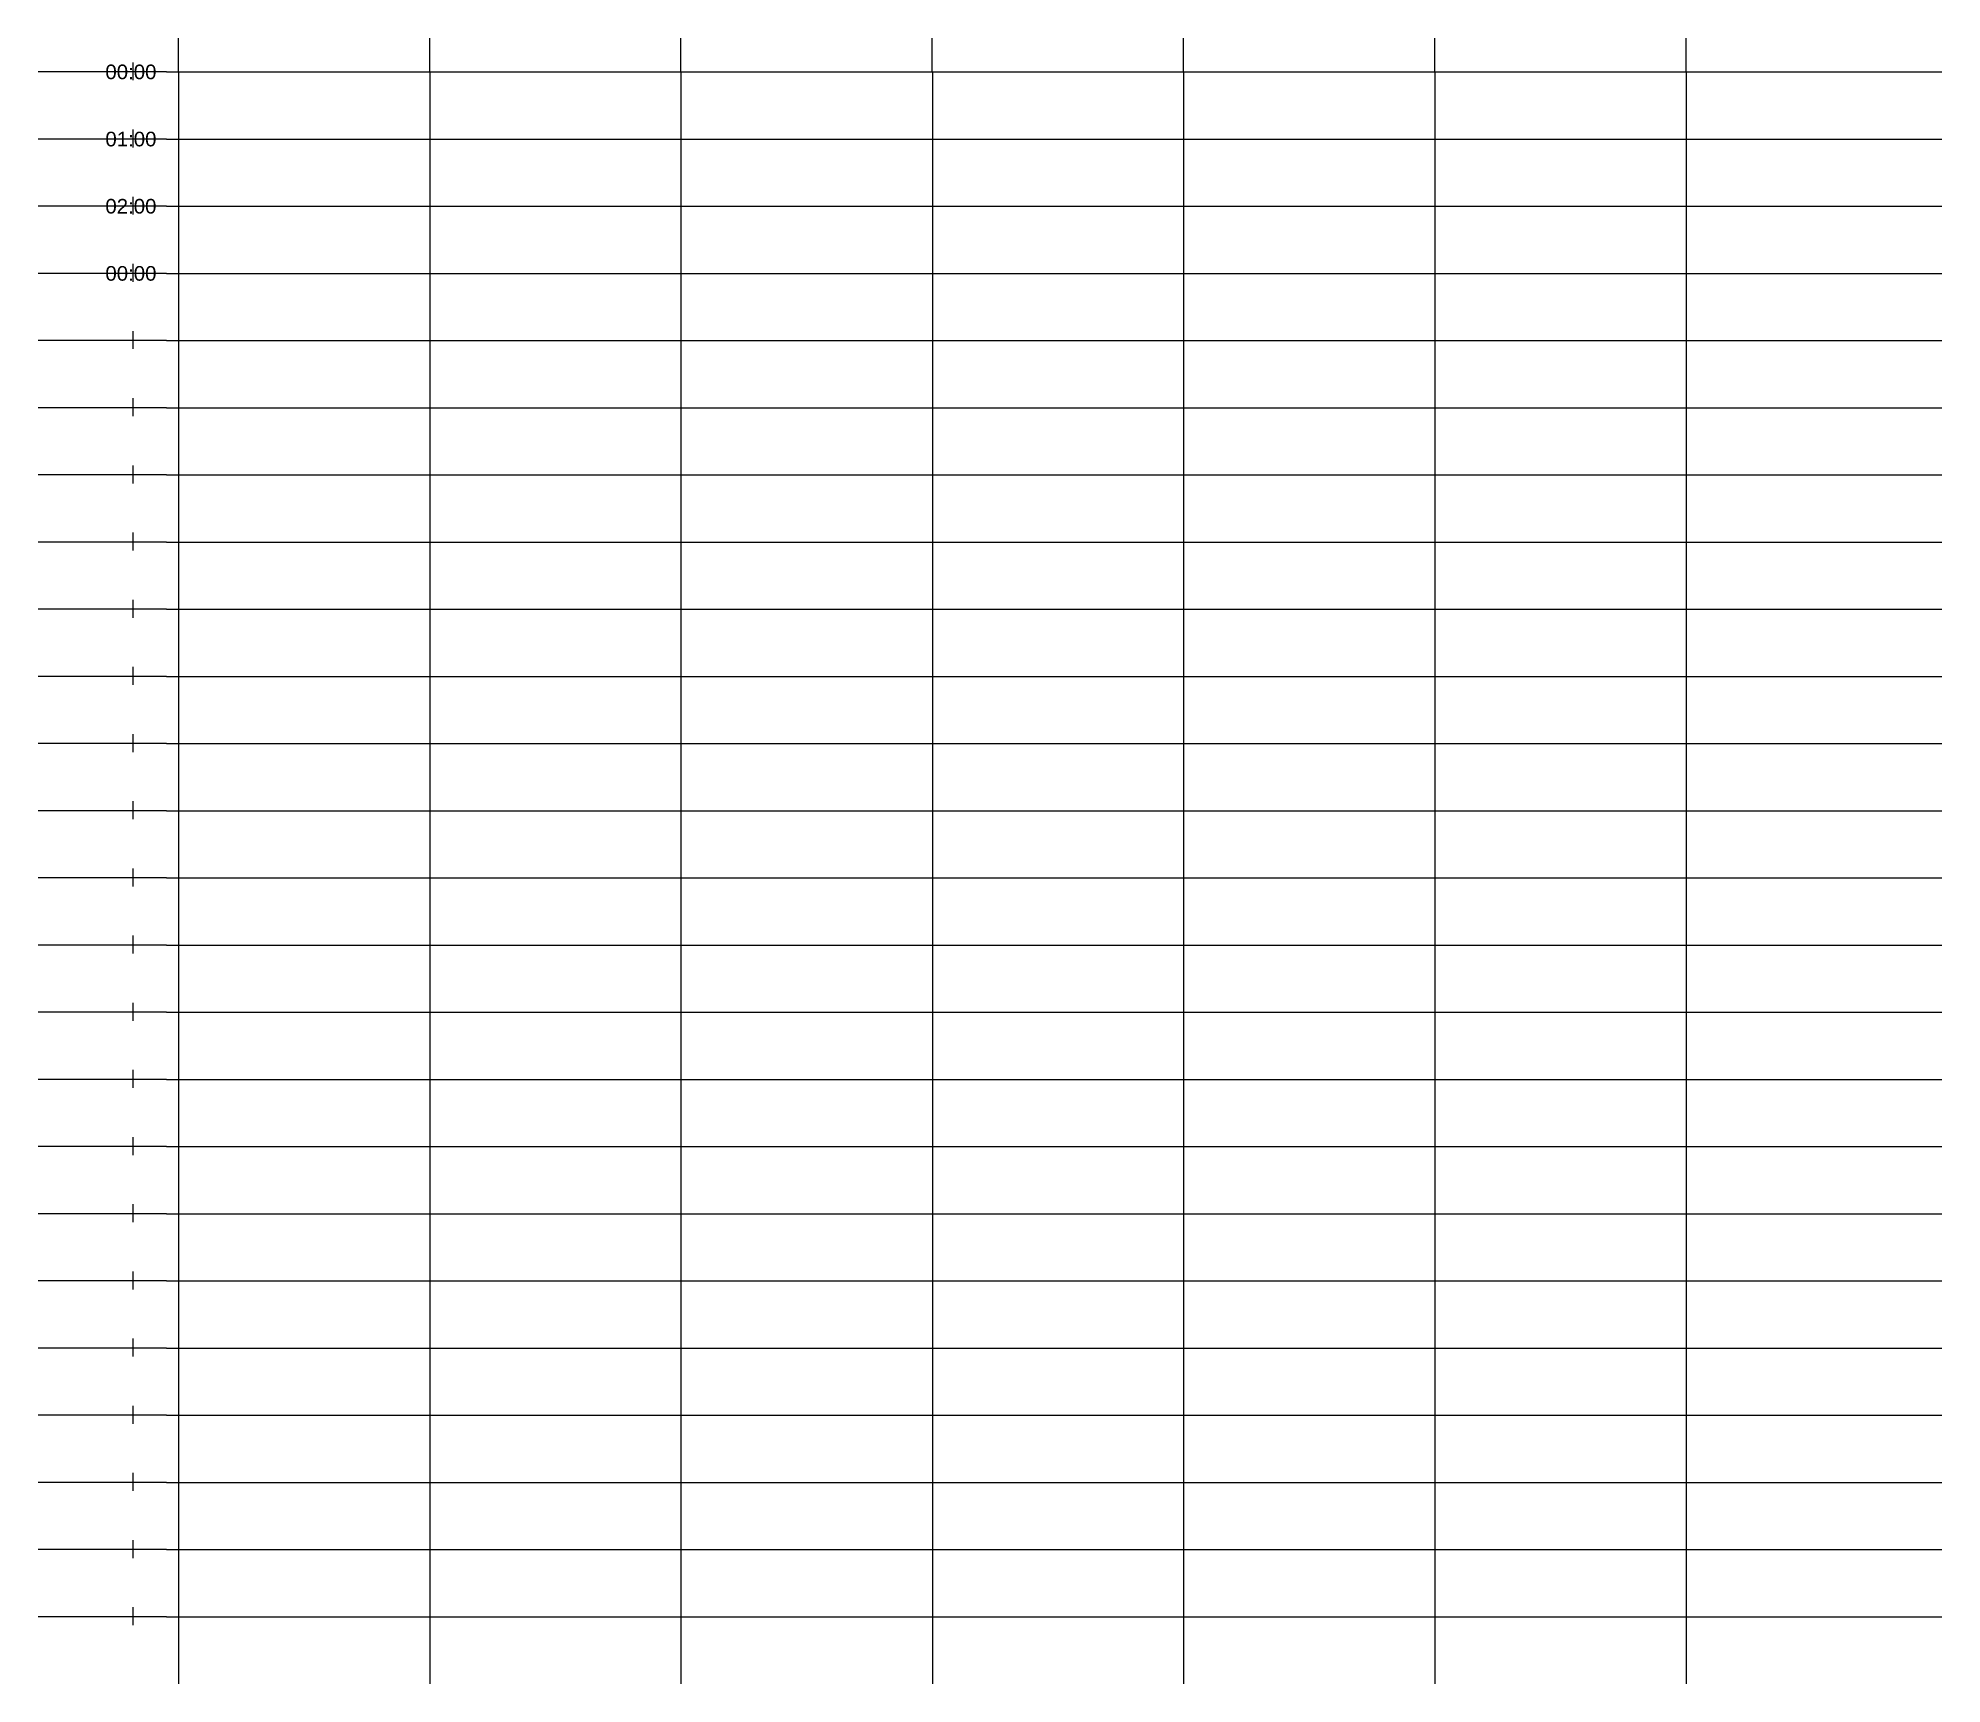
# Model space of a CAD drawing. Header units: millimetres. Extents: x 99 to 13046, y -1087 to 3287.
# Drawn here: x 99 to 2705, y -1087 to 1165 of the extents above; entities that cross this region are included whole.
import ezdxf

# ---------------------------------------------------------------- set-up
doc = ezdxf.new("R2010")
doc.units = ezdxf.units.MM
doc.layers.add('grey_line', color=255, linetype='Continuous', lineweight=25)
doc.styles.get("Standard").update_dxf_attribs({"font": 'arial.ttf'})

msp = doc.modelspace()

# ---------------------------------------------------------------- texts
at = {"layer": 'grey_line', "char_height": 20, "attachment_point": 5}
for s, insert in [('\\pxqd;00:00', (229.1, 1118.6)), ('\\pxqd;01:00', (229.1, 1026.7)), ('\\pxqd;02:00', (229.1, 934.8)), ('\\pxqd;00:00', (229.1, 842.9))]:
    msp.add_mtext_dynamic_manual_height_columns(s, width=75.098, gutter_width=12.5, heights=[18.1], dxfattribs=dict(at, insert=insert))

# ---------------------------------------------------------------- blocks, each defined once
blk = doc.blocks.new('*U1')
at = {"layer": 'grey_line'}
for p, q in [((-1214.8, 45.9), (1214.8, 45.9)), ((-1198.6, 45.9), (-1198.6, -45.9)), ((-854.7, 45.9), (-854.7, -45.9)), ((-510.8, 45.9), (-510.8, -45.9)), ((-166.8, 45.9), (-166.8, -45.9)), ((177.1, 45.9), (177.1, -45.9)), ((521, 45.9), (521, -45.9)), ((865, 45.9), (865, -45.9))]:
    blk.add_line(p, q, dxfattribs=at)
blk = doc.blocks.new('*U2')
at = {"layer": 'grey_line', "color": 0, "linetype": 'ByBlock', "lineweight": -2, "transparency": 16777216}
for p in [(0, 0), (0, -91.9), (0, -183.8), (0, -275.7), (0, -367.6), (0, -459.5), (0, -551.4), (0, -643.3), (0, -735.2), (0, -827.1), (0, -919), (0, -1010.9), (0, -1102.8), (0, -1194.7), (0, -1286.6), (0, -1378.5), (0, -1470.4), (0, -1562.3), (0, -1654.2), (0, -1746.1), (0, -1838), (0, -1929.9), (0, -2021.8), (0, -2113.7)]:
    blk.add_blockref('*U1', p, dxfattribs=at)
blk = doc.blocks.new('*U5')
for p, q in [((41.7, 12.3), (41.7, -12.3)), ((87.9, -0.8), (-87.9, -0.8))]:
    blk.add_line(p, q)
blk = doc.blocks.new('*U6')
at = {"color": 0, "linetype": 'ByBlock', "lineweight": -2, "transparency": 16777216}
for p in [(0, 0), (0, -91.9), (0, -183.8), (0, -275.7), (0, -367.6), (0, -459.5), (0, -551.4), (0, -643.3), (0, -735.2), (0, -827.1), (0, -919), (0, -1010.9), (0, -1102.8), (0, -1194.7), (0, -1286.6), (0, -1378.5), (0, -1470.4), (0, -1562.3), (0, -1654.2), (0, -1746.1), (0, -1838), (0, -1929.9), (0, -2021.8), (0, -2113.7)]:
    blk.add_blockref('*U5', p, dxfattribs=at)

# ---------------------------------------------------------------- linework, layer by layer
at = {"layer": 'grey_line'}
for p, q in [((291.4, 1118.6), (291.4, 1165)), ((635.4, 1118.6), (635.4, 1165)), ((979.3, 1118.6), (979.3, 1165)), ((1323.2, 1118.6), (1323.2, 1165)), ((1667.2, 1118.6), (1667.2, 1165)), ((2011.1, 1118.6), (2011.1, 1165)), ((2355, 1118.6), (2355, 1165))]:
    msp.add_line(p, q, dxfattribs=at)

# ---------------------------------------------------------------- block references
msp.add_blockref('*U6', (187.3, 1119.5))
msp.add_blockref('*U2', (1490.1, 1072.8), dxfattribs=at)

msp.set_redraw_order([(e.dxf.handle, doc.entitydb.next_handle()) for e in msp.query("TEXT MTEXT ATTDEF DIMENSION ARC_DIMENSION")])  # texts and dimensions are drawn at this point

doc.saveas('drawing.dxf')
